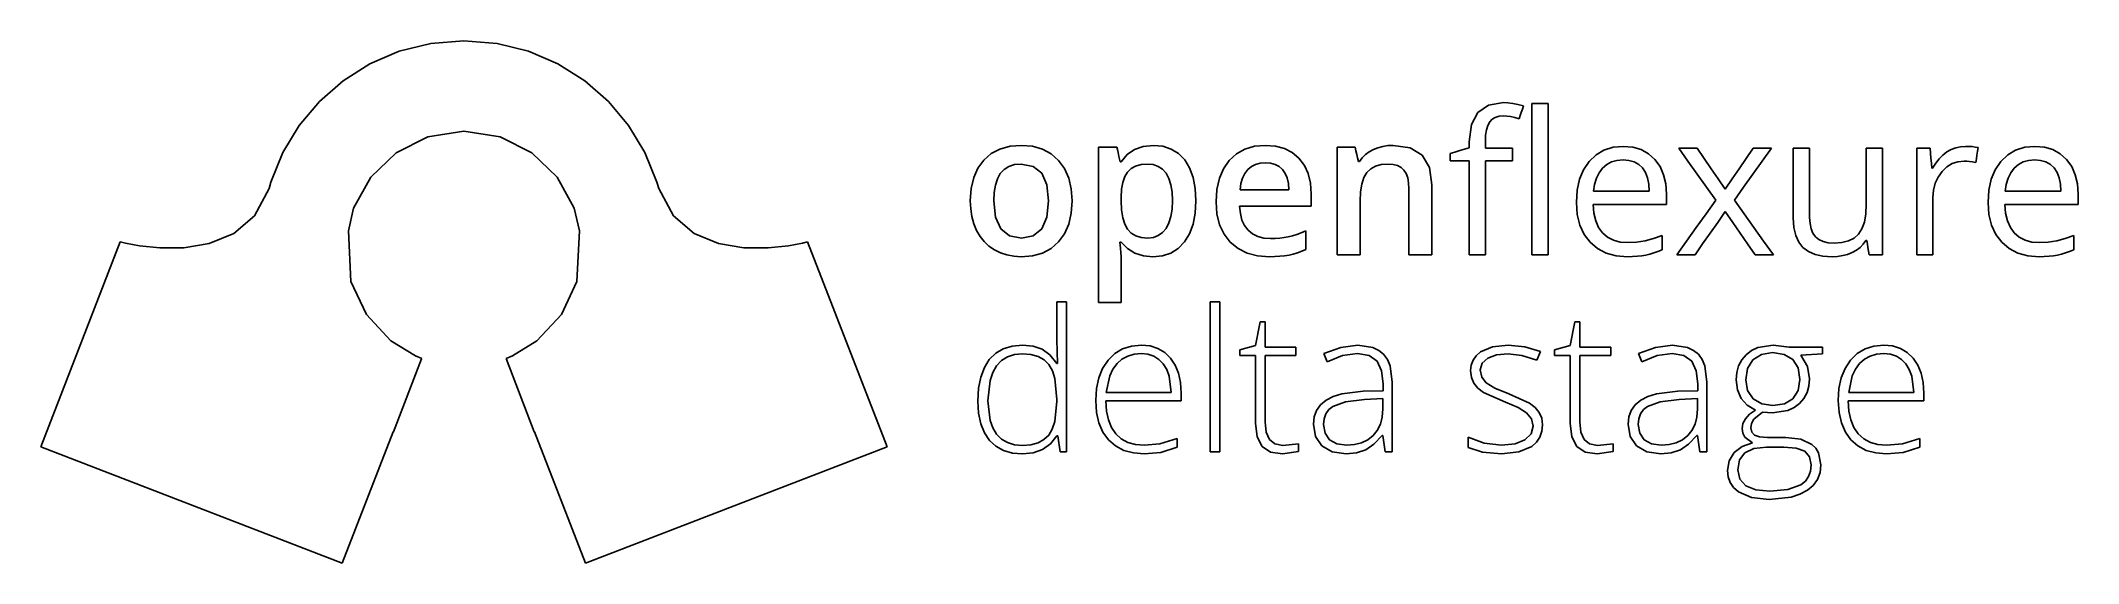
# Model space of a CAD drawing. Extents: x 0 to 103, y -12 to 15.
import ezdxf

# ---------------------------------------------------------------- set-up
doc = ezdxf.new("R2010")
doc.units = 0
doc.layers.get('0').update_dxf_attribs({"linetype": 'CONTINUOUS'})

msp = doc.modelspace()

# ---------------------------------------------------------------- linework, layer by layer
at = {"color": 7}
for p, q in [((18.086936, 14.246001), (19.676944, 14.643719)), ((19.676944, 14.643719), (21.354369, 14.78118)), ((21.354369, 14.78118), (23.031794, 14.643719)), ((23.031794, 14.643719), (24.621803, 14.246001)), ((15.257176, 12.757788), (16.606345, 13.610025)), ((16.606345, 13.610025), (18.086936, 14.246001)), ((24.621803, 14.246001), (26.102396, 13.610025)), ((26.102396, 13.610025), (27.45157, 12.757788)), ((14.061427, 11.711289), (15.257176, 12.757788)), ((27.45157, 12.757788), (28.647326, 11.711289)), ((13.041102, 10.492527), (14.061427, 11.711289)), ((28.647326, 11.711289), (29.667663, 10.492527)), ((72.52071, 11.159533), (73.062079, 11.531295)), ((73.062079, 11.531295), (73.820011, 11.655214)), ((73.820011, 11.655214), (74.042734, 11.644472)), ((74.042734, 11.644472), (74.283833, 11.612254)), ((74.283833, 11.612254), (74.543336, 11.558569)), ((74.543336, 11.558569), (74.82127, 11.483425)), ((74.768498, 11.320244), (74.715726, 11.157064)), ((74.82127, 11.483425), (74.768498, 11.320244)), ((75.253174, 9.692066), (75.253174, 11.601226)), ((75.253174, 11.601226), (75.456846, 11.601226)), ((75.456846, 11.601226), (75.660518, 11.601226)), ((75.660518, 11.601226), (75.864188, 11.601226)), ((75.864188, 11.601226), (76.067859, 11.601226)), ((76.067859, 11.601226), (76.067859, 9.692066)), ((12.218202, 9.123498), (13.041102, 10.492527)), ((29.667663, 10.492527), (30.490577, 9.123498)), ((72.087626, 9.672441), (72.195895, 10.539918)), ((72.195895, 10.539918), (72.52071, 11.159533)), ((73.026491, 10.499614), (72.95749, 10.276767)), ((73.123126, 10.676133), (73.026491, 10.499614)), ((73.248597, 10.810318), (73.123126, 10.676133)), ((73.404107, 10.906166), (73.248597, 10.810318)), ((73.589676, 10.963674), (73.404107, 10.906166)), ((73.805321, 10.982843), (73.589676, 10.963674)), ((73.980765, 10.973339), (73.805321, 10.982843)), ((74.173389, 10.944821), (73.980765, 10.973339)), ((74.383195, 10.897278), (74.173389, 10.944821)), ((74.610182, 10.830704), (74.383195, 10.897278)), ((74.662954, 10.993884), (74.610182, 10.830704)), ((74.715726, 11.157064), (74.662954, 10.993884)), ((19.531663, 9.923732), (17.93351, 9.117334)), ((21.354363, 10.213248), (19.531663, 9.923732)), ((23.177065, 9.923732), (21.354363, 10.213248)), ((24.775224, 9.117334), (23.177065, 9.923732)), ((47.960962, 9.074001), (48.40359, 9.305577)), ((48.40359, 9.305577), (48.915528, 9.444516)), ((48.915528, 9.444516), (49.496776, 9.490827)), ((49.496776, 9.490827), (50.055063, 9.44344)), ((50.055063, 9.44344), (50.551976, 9.301273)), ((50.551976, 9.301273), (50.98753, 9.064317)), ((53.373998, 7.432009), (53.373998, 9.392676)), ((53.373998, 9.392676), (53.60712, 9.392676)), ((53.60712, 9.392676), (53.840241, 9.392676)), ((53.840241, 9.392676), (54.073363, 9.392676)), ((54.073363, 9.392676), (54.306484, 9.392676)), ((54.306484, 9.392676), (54.331326, 9.290262)), ((54.331326, 9.290262), (54.366601, 9.135065)), ((54.830961, 9.027054), (55.202129, 9.284711)), ((55.202129, 9.284711), (55.640783, 9.4393)), ((55.640783, 9.4393), (56.14692, 9.490827)), ((56.14692, 9.490827), (56.626793, 9.444824)), ((56.626793, 9.444824), (57.050552, 9.306805)), ((57.050552, 9.306805), (57.41819, 9.076751)), ((60.337304, 9.062962), (60.761523, 9.300677)), ((60.761523, 9.300677), (61.2477, 9.443292)), ((61.2477, 9.443292), (61.795844, 9.490827)), ((61.795844, 9.490827), (62.305028, 9.450041)), ((62.305028, 9.450041), (62.75778, 9.327671)), ((62.75778, 9.327671), (63.154101, 9.123699)), ((65.427636, 8.035654), (65.427636, 9.392676)), ((65.427636, 9.392676), (65.653389, 9.392676)), ((65.653389, 9.392676), (65.879142, 9.392676)), ((65.879142, 9.392676), (66.104895, 9.392676)), ((66.104895, 9.392676), (66.330648, 9.392676)), ((66.330648, 9.392676), (66.371139, 9.214782)), ((67.035592, 9.163289), (67.248444, 9.279836)), ((67.248444, 9.279836), (67.480318, 9.372144)), ((67.480318, 9.372144), (67.724475, 9.438079)), ((67.724475, 9.438079), (67.980908, 9.47764)), ((67.980908, 9.47764), (68.249606, 9.490826)), ((68.249606, 9.490826), (69.104203, 9.366599)), ((69.104203, 9.366599), (69.714641, 8.993917)), ((71.606644, 9.225799), (71.847136, 9.299412)), ((71.847136, 9.299412), (72.087626, 9.373026)), ((72.087626, 9.597587), (72.087626, 9.672441)), ((72.087626, 9.522733), (72.087626, 9.597587)), ((72.087626, 9.44788), (72.087626, 9.522733)), ((72.087626, 9.373026), (72.087626, 9.44788)), ((72.916103, 10.007592), (72.902312, 9.69209)), ((72.902312, 9.69209), (72.902312, 9.60498)), ((72.902312, 9.60498), (72.902312, 9.51787)), ((72.902312, 9.51787), (72.902312, 9.430759)), ((72.902312, 9.430759), (72.902312, 9.343649)), ((72.902312, 9.343649), (73.244625, 9.343649)), ((72.95749, 10.276767), (72.916103, 10.007592)), ((73.244625, 9.343649), (73.586938, 9.343649)), ((73.586938, 9.343649), (73.929253, 9.343649)), ((73.929253, 9.343649), (74.271566, 9.343649)), ((74.271566, 9.343649), (74.271566, 9.185356)), ((75.253174, 7.782907), (75.253174, 9.692066)), ((76.067859, 9.692066), (76.067859, 7.782907)), ((78.886792, 9.250373), (79.344283, 9.393942)), ((79.344283, 9.393942), (79.856655, 9.4418)), ((79.856655, 9.4418), (80.335798, 9.400233)), ((80.335798, 9.400233), (80.762184, 9.275531)), ((80.762184, 9.275531), (81.135804, 9.067695)), ((83.126533, 8.687231), (82.659075, 9.343649)), ((82.659075, 9.343649), (82.890956, 9.343649)), ((82.890956, 9.343649), (83.122838, 9.343649)), ((83.122838, 9.343649), (83.354718, 9.343649)), ((83.354718, 9.343649), (83.586599, 9.343649)), ((83.586599, 9.343649), (83.941194, 8.82833)), ((86.065114, 8.82833), (86.418492, 9.343649)), ((86.418492, 9.343649), (86.647917, 9.343649)), ((86.647917, 9.343649), (86.877342, 9.343649)), ((87.336193, 9.343649), (86.868733, 8.687231)), ((86.877342, 9.343649), (87.106768, 9.343649)), ((87.106768, 9.343649), (87.336193, 9.343649)), ((88.440465, 8.46391), (88.440465, 9.343648)), ((88.440465, 9.343648), (88.646593, 9.343648)), ((88.646593, 9.343648), (88.852719, 9.343648)), ((88.852719, 9.343648), (89.058848, 9.343648)), ((89.058848, 9.343648), (89.264977, 9.343649)), ((89.264977, 9.343649), (89.264977, 8.471279)), ((92.126248, 8.636915), (92.126248, 9.343649)), ((92.126248, 9.343649), (92.329945, 9.343649)), ((92.329945, 9.343649), (92.53364, 9.343649)), ((92.53364, 9.343649), (92.737336, 9.343649)), ((92.737336, 9.343649), (92.941032, 9.343649)), ((92.941032, 9.343649), (92.941032, 7.998883)), ((94.668552, 7.998883), (94.668552, 9.343649)), ((94.668552, 9.343649), (94.836645, 9.343649)), ((94.836645, 9.343649), (95.004737, 9.343649)), ((95.004737, 9.343649), (95.17283, 9.343649)), ((95.17283, 9.343649), (95.340922, 9.343649)), ((95.340922, 9.343649), (95.364244, 9.094574)), ((96.194905, 9.157171), (96.411128, 9.281669)), ((96.411128, 9.281669), (96.637802, 9.370618)), ((96.637802, 9.370618), (96.874908, 9.424001)), ((96.874908, 9.424001), (97.122431, 9.4418)), ((97.122431, 9.4418), (97.297, 9.438115)), ((97.297, 9.438115), (97.46235, 9.427061)), ((97.46235, 9.427061), (97.618488, 9.40864)), ((97.618488, 9.40864), (97.765425, 9.38285)), ((97.765425, 9.38285), (97.737191, 9.193916)), ((99.661646, 9.250373), (100.119145, 9.393942)), ((100.119145, 9.393942), (100.63156, 9.4418)), ((100.63156, 9.4418), (101.110689, 9.400233)), ((101.110689, 9.400233), (101.537051, 9.275531)), ((101.537051, 9.275531), (101.910667, 9.067695)), ((11.614729, 7.626202), (12.218202, 9.123498)), ((17.93351, 9.117334), (16.653134, 7.887282)), ((26.055618, 7.887282), (24.775224, 9.117334)), ((30.490577, 9.123498), (31.09407, 7.626202)), ((47.079691, 7.863925), (47.291323, 8.343044)), ((47.291323, 8.343044), (47.587641, 8.74978)), ((47.587641, 8.74978), (47.960962, 9.074001)), ((48.612602, 8.277992), (48.424408, 8.067584)), ((48.850779, 8.428283), (48.612602, 8.277992)), ((49.138952, 8.518458), (48.850779, 8.428283)), ((49.477126, 8.548516), (49.138952, 8.518458)), ((50.082672, 8.432275), (49.477126, 8.548516)), ((50.515181, 8.083538), (50.082672, 8.432275)), ((50.98753, 9.064317), (51.361747, 8.732562)), ((51.361747, 8.732562), (51.662364, 8.320486)), ((51.662364, 8.320486), (51.877102, 7.842439)), ((54.366601, 9.135065), (54.412309, 8.927083)), ((54.412309, 8.927083), (54.468449, 8.666317)), ((54.468449, 8.666317), (54.483157, 8.666317)), ((54.483157, 8.666317), (54.497864, 8.666317)), ((54.497864, 8.666317), (54.512571, 8.666317)), ((54.512571, 8.666317), (54.527279, 8.666317)), ((54.527279, 8.666317), (54.830961, 9.027054)), ((55.025337, 8.322149), (54.84393, 8.146086)), ((55.253072, 8.447909), (55.025337, 8.322149)), ((55.527136, 8.523364), (55.253072, 8.447909)), ((55.847526, 8.548516), (55.527136, 8.523364)), ((56.14032, 8.519224), (55.847526, 8.548516)), ((56.39537, 8.431347), (56.14032, 8.519224)), ((56.612683, 8.284886), (56.39537, 8.431347)), ((56.792267, 8.079841), (56.612683, 8.284886)), ((57.41819, 9.076751), (57.729696, 8.754643)), ((57.729696, 8.754643), (57.977696, 8.349459)), ((57.977696, 8.349459), (58.154828, 7.870042)), ((59.478115, 7.827094), (59.685158, 8.314206)), ((59.685158, 8.314206), (59.975035, 8.73013)), ((59.975035, 8.73013), (60.337304, 9.062962)), ((60.914914, 8.268848), (60.765969, 8.074676)), ((61.094187, 8.421291), (60.914914, 8.268848)), ((61.300772, 8.53018), (61.094187, 8.421291)), ((61.53466, 8.595512), (61.300772, 8.53018)), ((61.795844, 8.61729), (61.53466, 8.595512)), ((62.055953, 8.59566), (61.795844, 8.61729)), ((62.286624, 8.530775), (62.055953, 8.59566)), ((62.487858, 8.422646), (62.286624, 8.530775)), ((62.659654, 8.27128), (62.487858, 8.422646)), ((62.797652, 8.077891), (62.659654, 8.27128)), ((63.154101, 9.123699), (63.493988, 8.838106)), ((63.493988, 8.838106), (63.766644, 8.481076)), ((63.766644, 8.481076), (63.96141, 8.062672)), ((66.371139, 9.214782), (66.41163, 9.036889)), ((66.41163, 9.036889), (66.45212, 8.858996)), ((66.45212, 8.858996), (66.492612, 8.681103)), ((66.492612, 8.681103), (66.507349, 8.681103)), ((66.507349, 8.681103), (66.522086, 8.681103)), ((66.522086, 8.681103), (66.536822, 8.681103)), ((66.536822, 8.681103), (66.551559, 8.681103)), ((66.551559, 8.681103), (66.68715, 8.863913)), ((66.68715, 8.863913), (66.848494, 9.024645)), ((66.848494, 9.024645), (67.035592, 9.163289)), ((67.113518, 8.305611), (66.919652, 8.116709)), ((67.356445, 8.440552), (67.113518, 8.305611)), ((67.648438, 8.521524), (67.356445, 8.440552)), ((67.989493, 8.548516), (67.648438, 8.521524)), ((68.245812, 8.529199), (67.989493, 8.548516)), ((68.464977, 8.471242), (68.245812, 8.529199)), ((68.647008, 8.374637), (68.464977, 8.471242)), ((68.791921, 8.239373), (68.647008, 8.374637)), ((68.902543, 8.064841), (68.791921, 8.239373)), ((69.714641, 8.993917), (70.08091, 8.372781)), ((70.08091, 8.372781), (70.203001, 7.50319)), ((71.125664, 9.078572), (71.366154, 9.152185)), ((71.125664, 8.986549), (71.125664, 9.078572)), ((71.125664, 8.894526), (71.125664, 8.986549)), ((71.125664, 8.802503), (71.125664, 8.894526)), ((71.125664, 8.71048), (71.125664, 8.802503)), ((71.366154, 8.71048), (71.125664, 8.71048)), ((71.366154, 9.152185), (71.606644, 9.225799)), ((71.606644, 8.71048), (71.366154, 8.71048)), ((71.847136, 8.71048), (71.606644, 8.71048)), ((72.087626, 8.71048), (71.847136, 8.71048)), ((72.087626, 7.524007), (72.087626, 8.71048)), ((73.244623, 8.71048), (72.90231, 8.71048)), ((72.90231, 8.71048), (72.90231, 7.524007)), ((73.586938, 8.71048), (73.244623, 8.71048)), ((73.929251, 8.71048), (73.586938, 8.71048)), ((74.271564, 8.71048), (73.929251, 8.71048)), ((74.271566, 8.868772), (74.271564, 8.71048)), ((74.271566, 9.185356), (74.271566, 9.027064)), ((74.271566, 9.027064), (74.271566, 8.868772)), ((77.656154, 7.776803), (77.856296, 8.259905)), ((77.856296, 8.259905), (78.136527, 8.676142)), ((78.136527, 8.676142), (78.4842, 9.011103)), ((78.4842, 9.011103), (78.886792, 9.250373)), ((78.813761, 8.337525), (78.640928, 8.10623)), ((79.022797, 8.522198), (78.813761, 8.337525)), ((79.264672, 8.654097), (79.022797, 8.522198)), ((79.539358, 8.733229), (79.264672, 8.654097)), ((79.84683, 8.759604), (79.539358, 8.733229)), ((80.147467, 8.733995), (79.84683, 8.759604)), ((80.411286, 8.657161), (80.147467, 8.733995)), ((80.63828, 8.529093), (80.411286, 8.657161)), ((80.828441, 8.349782), (80.63828, 8.529093)), ((80.978728, 8.122358), (80.828441, 8.349782)), ((81.135804, 9.067695), (81.456649, 8.776725)), ((81.456649, 8.776725), (81.714295, 8.417723)), ((81.714295, 8.417723), (81.89833, 8.005644)), ((83.593993, 8.030814), (83.126533, 8.687231)), ((83.941194, 8.82833), (84.295789, 8.313011)), ((84.295789, 8.313011), (84.650384, 7.797693)), ((85.358357, 7.797693), (85.711735, 8.313011)), ((85.711735, 8.313011), (86.065114, 8.82833)), ((86.868733, 8.687231), (86.401275, 8.030814)), ((88.440465, 7.584172), (88.440465, 8.46391)), ((89.264977, 8.471279), (89.264977, 7.598909)), ((92.126248, 7.930182), (92.126248, 8.636915)), ((95.364244, 9.094574), (95.387567, 8.845499)), ((95.387567, 8.845499), (95.410889, 8.596424)), ((95.410889, 8.596424), (95.434211, 8.34735)), ((95.434211, 8.34735), (95.444011, 8.34735)), ((95.444011, 8.34735), (95.45381, 8.34735)), ((95.45381, 8.34735), (95.46361, 8.34735)), ((95.46361, 8.34735), (95.47341, 8.34735)), ((95.47341, 8.34735), (95.63078, 8.594892)), ((95.63078, 8.594892), (95.803479, 8.812377)), ((95.803479, 8.812377), (95.991518, 8.999803)), ((96.190724, 8.402554), (95.947048, 8.170697)), ((95.991518, 8.999803), (96.194905, 9.157171)), ((96.458039, 8.568166), (96.190724, 8.402554)), ((96.74899, 8.667533), (96.458039, 8.568166)), ((97.06358, 8.700656), (96.74899, 8.667533)), ((97.196087, 8.696059), (97.06358, 8.700656)), ((97.338408, 8.682269), (97.196087, 8.696059)), ((97.490542, 8.659288), (97.338408, 8.682269)), ((97.652488, 8.627114), (97.490542, 8.659288)), ((97.680723, 8.816048), (97.652488, 8.627114)), ((97.708956, 9.004982), (97.680723, 8.816048)), ((97.737191, 9.193916), (97.708956, 9.004982)), ((98.430998, 7.776803), (98.631144, 8.259905)), ((98.631144, 8.259905), (98.911334, 8.676142)), ((98.911334, 8.676142), (99.259049, 9.011103)), ((99.259049, 9.011103), (99.661646, 9.250373)), ((99.588666, 8.337525), (99.415832, 8.10623)), ((99.797686, 8.522198), (99.588666, 8.337525)), ((100.039539, 8.654097), (99.797686, 8.522198)), ((100.314221, 8.733229), (100.039539, 8.654097)), ((100.621735, 8.759604), (100.314221, 8.733229)), ((100.922356, 8.733995), (100.621735, 8.759604)), ((101.186153, 8.657161), (100.922356, 8.733995)), ((101.413144, 8.529093), (101.186153, 8.657161)), ((101.603345, 8.349782), (101.413144, 8.529093)), ((101.753618, 8.122358), (101.603345, 8.349782)), ((101.910667, 9.067695), (102.231552, 8.776725)), ((102.231552, 8.776725), (102.4892, 8.417723)), ((102.4892, 8.417723), (102.673233, 8.005644)), ((10.781647, 5.929963), (11.520084, 7.305376)), ((11.520084, 7.305376), (11.614668, 7.625958)), ((11.614668, 7.625958), (11.614729, 7.626202)), ((16.653134, 7.887282), (15.78376, 6.326801)), ((26.925029, 6.326801), (26.055618, 7.887282)), ((31.09407, 7.626202), (31.09407, 7.626202)), ((31.09407, 7.626202), (31.094132, 7.625951)), ((31.094132, 7.625951), (31.188655, 7.305369)), ((31.188655, 7.305369), (31.927092, 5.929957)), ((46.910406, 6.688505), (46.952725, 7.312416)), ((46.952725, 7.312416), (47.079691, 7.863925)), ((48.179661, 7.482337), (48.118454, 7.111489)), ((48.281653, 7.801038), (48.179661, 7.482337)), ((48.424408, 8.067584), (48.281653, 7.801038)), ((50.774672, 7.502287), (50.515181, 8.083538)), ((50.861166, 6.688505), (50.774672, 7.502287)), ((51.877102, 7.842439), (52.005953, 7.29844)), ((52.005953, 7.29844), (52.048904, 6.688505)), ((53.373998, 5.471342), (53.373998, 7.432009)), ((54.547087, 7.271917), (54.527298, 6.860294)), ((54.606455, 7.623423), (54.547087, 7.271917)), ((54.705404, 7.914813), (54.606455, 7.623423)), ((54.84393, 8.146086), (54.705404, 7.914813)), ((56.932909, 7.817744), (56.792267, 8.079841)), ((57.033378, 7.500126), (56.932909, 7.817744)), ((57.093666, 7.126988), (57.033378, 7.500126)), ((58.154828, 7.870042), (58.261101, 7.31639)), ((58.261101, 7.31639), (58.296522, 6.688505)), ((59.31249, 6.639381), (59.353895, 7.268813)), ((59.353895, 7.268813), (59.478115, 7.827094)), ((60.568428, 7.566684), (60.519779, 7.252899)), ((60.519779, 7.252899), (61.135731, 7.252899)), ((60.650482, 7.840615), (60.568428, 7.566684)), ((60.765969, 8.074676), (60.650482, 7.840615)), ((61.135731, 7.252899), (61.751681, 7.252899)), ((61.751681, 7.252899), (62.367632, 7.252899)), ((62.367632, 7.252899), (62.983582, 7.252899)), ((62.897641, 7.843692), (62.797652, 8.077891)), ((62.959619, 7.568692), (62.897641, 7.843692)), ((62.983582, 7.252899), (62.959619, 7.568692)), ((63.96141, 8.062672), (64.078277, 7.582911)), ((64.078277, 7.582911), (64.117234, 7.041811)), ((65.427636, 6.678632), (65.427636, 8.035654)), ((66.665629, 7.538769), (66.602112, 7.1403)), ((66.771478, 7.864244), (66.665629, 7.538769)), ((66.919652, 8.116709), (66.771478, 7.864244)), ((68.981547, 7.850428), (68.902543, 8.064841)), ((69.028943, 7.596126), (68.981547, 7.850428)), ((69.04474, 7.301926), (69.028943, 7.596126)), ((69.04474, 6.467592), (69.04474, 7.301926)), ((70.203001, 7.50319), (70.203001, 6.618539)), ((72.087626, 6.337534), (72.087626, 7.524007)), ((72.90231, 7.524007), (72.90231, 6.337534)), ((75.253174, 5.873747), (75.253174, 7.782907)), ((76.067859, 7.782907), (76.067859, 5.873747)), ((77.496064, 6.610004), (77.536084, 7.226836)), ((77.536084, 7.226836), (77.656154, 7.776803)), ((78.413925, 7.522205), (78.359775, 7.169437)), ((78.507646, 7.834463), (78.413925, 7.522205)), ((78.640928, 8.10623), (78.507646, 7.834463)), ((81.0861, 7.84982), (80.978728, 8.122358)), ((81.150536, 7.532177), (81.0861, 7.84982)), ((81.172019, 7.169437), (81.150536, 7.532177)), ((81.89833, 8.005644), (82.00875, 7.540489)), ((82.00875, 7.540489), (82.045556, 7.022259)), ((84.061451, 7.374397), (83.593993, 8.030814)), ((84.52891, 6.71798), (84.061451, 7.374397)), ((84.650384, 7.797693), (85.004979, 7.282374)), ((85.004979, 7.282374), (85.358357, 7.797693)), ((85.933815, 7.374397), (85.466357, 6.71798)), ((86.401275, 8.030814), (85.933815, 7.374397)), ((88.440465, 6.704434), (88.440465, 7.584172)), ((89.264977, 7.598909), (89.264977, 6.72654)), ((92.126248, 7.223449), (92.126248, 7.930182)), ((92.126248, 6.516716), (92.126248, 7.223449)), ((92.941032, 7.998883), (92.941032, 6.654118)), ((94.668552, 6.654118), (94.668552, 7.998883)), ((95.51222, 7.22928), (95.483237, 6.85047)), ((95.599178, 7.575588), (95.51222, 7.22928)), ((95.744118, 7.889394), (95.599178, 7.575588)), ((95.947048, 8.170697), (95.744118, 7.889394)), ((98.270871, 6.610004), (98.310904, 7.226836)), ((98.310904, 7.226836), (98.430998, 7.776803)), ((99.18883, 7.522205), (99.134679, 7.169437)), ((99.28255, 7.834463), (99.18883, 7.522205)), ((99.415832, 8.10623), (99.28255, 7.834463)), ((101.860956, 7.84982), (101.753618, 8.122358)), ((101.925358, 7.532177), (101.860956, 7.84982)), ((101.946826, 7.169437), (101.925358, 7.532177)), ((102.673233, 8.005644), (102.783653, 7.540489)), ((102.783653, 7.540489), (102.820459, 7.022259)), ((15.78376, 6.326801), (15.524931, 5.168385)), ((27.183834, 5.168316), (26.925029, 6.326801)), ((46.930033, 6.276848), (46.910406, 6.688505)), ((46.988919, 5.890953), (46.930033, 6.276848)), ((48.118454, 7.111489), (48.098047, 6.688505)), ((48.098047, 6.688505), (48.184863, 5.866138)), ((50.775278, 5.866138), (50.861166, 6.688505)), ((52.048904, 6.688505), (52.006262, 6.06)), ((54.527298, 6.860294), (54.527298, 6.817347)), ((54.527298, 6.817347), (54.527298, 6.7744)), ((54.527298, 6.7744), (54.527298, 6.731452)), ((54.527298, 6.731452), (54.527298, 6.688505)), ((54.527298, 6.688505), (54.546939, 6.226979)), ((54.546939, 6.226979), (54.605848, 5.833876)), ((57.032782, 5.894637), (57.093518, 6.270402)), ((57.093518, 6.270402), (57.113764, 6.69833)), ((57.113764, 6.69833), (57.093666, 7.126988)), ((58.296522, 6.688505), (58.260481, 6.06)), ((59.357122, 6.026399), (59.31249, 6.639381)), ((61.404407, 6.418565), (60.500131, 6.418565)), ((60.500131, 6.418565), (60.536064, 6.046342)), ((62.308682, 6.418565), (61.404407, 6.418565)), ((63.212958, 6.418565), (62.308682, 6.418565)), ((64.117234, 6.418565), (63.212958, 6.418565)), ((64.117234, 7.041811), (64.117234, 6.885999)), ((64.117234, 6.885999), (64.117234, 6.730188)), ((64.117234, 6.730188), (64.117234, 6.574376)), ((64.117234, 6.574376), (64.117234, 6.418565)), ((65.427636, 5.32161), (65.427636, 6.678632)), ((66.602112, 7.1403), (66.580938, 6.668855)), ((66.580938, 6.668855), (66.580938, 5.992789)), ((69.04474, 5.633257), (69.04474, 6.467592)), ((70.203001, 6.618539), (70.203001, 5.733888)), ((72.087626, 5.151061), (72.087626, 6.337534)), ((72.90231, 6.337534), (72.90231, 5.151061)), ((77.539148, 5.999846), (77.496064, 6.610004)), ((79.266484, 6.506891), (78.340126, 6.506891)), ((78.340126, 6.506891), (78.379272, 6.061797)), ((78.359775, 7.169437), (79.062836, 7.169437)), ((79.062836, 7.169437), (79.765897, 7.169437)), ((80.19284, 6.506891), (79.266484, 6.506891)), ((79.765897, 7.169437), (80.468957, 7.169437)), ((81.119198, 6.506891), (80.19284, 6.506891)), ((80.468957, 7.169437), (81.172019, 7.169437)), ((82.045556, 6.506891), (81.119198, 6.506891)), ((82.045556, 7.022259), (82.045556, 6.893417)), ((82.045556, 6.893417), (82.045556, 6.764575)), ((82.045556, 6.764575), (82.045556, 6.635733)), ((82.045556, 6.635733), (82.045556, 6.506891)), ((84.036914, 6.029632), (84.52891, 6.71798)), ((85.466357, 6.71798), (85.958354, 6.029632)), ((88.440465, 5.824696), (88.440465, 6.704434)), ((89.264977, 6.72654), (89.264977, 5.854171)), ((92.101862, 6.03055), (92.126248, 6.516716)), ((92.941032, 6.654118), (92.941032, 5.309353)), ((94.668552, 5.309353), (94.668552, 6.654118)), ((95.483237, 6.85047), (95.483237, 6.128999)), ((98.31397, 5.999846), (98.270871, 6.610004)), ((100.041387, 6.506891), (99.115029, 6.506891)), ((99.115029, 6.506891), (99.154133, 6.061797)), ((99.134679, 7.169437), (99.837715, 7.169437)), ((99.837715, 7.169437), (100.540753, 7.169437)), ((100.967743, 6.506891), (100.041387, 6.506891)), ((100.540753, 7.169437), (101.24379, 7.169437)), ((101.894101, 6.506891), (100.967743, 6.506891)), ((101.24379, 7.169437), (101.946826, 7.169437)), ((102.820459, 6.506891), (101.894101, 6.506891)), ((102.820459, 7.022259), (102.820459, 6.893417)), ((102.820459, 6.893417), (102.820459, 6.764575)), ((102.820459, 6.764575), (102.820459, 6.635733)), ((102.820459, 6.635733), (102.820459, 6.506891)), ((9.735482, 5.033871), (10.781647, 5.929963)), ((15.524931, 5.168385), (15.651856, 2.607131)), ((27.056932, 2.607131), (27.183834, 5.168316)), ((31.927092, 5.929957), (32.973257, 5.033865)), ((47.087077, 5.53083), (46.988919, 5.890953)), ((47.224511, 5.196489), (47.087077, 5.53083)), ((47.3984, 4.893753), (47.224511, 5.196489)), ((48.184863, 5.866138), (48.445297, 5.278711)), ((48.445297, 5.278711), (48.879333, 4.926241)), ((50.08817, 4.926241), (50.517613, 5.278711)), ((50.517613, 5.278711), (50.775278, 5.866138)), ((51.878343, 5.504488), (51.665156, 5.02197)), ((52.006262, 6.06), (51.878343, 5.504488)), ((53.373998, 3.510675), (53.373998, 5.471342)), ((54.605848, 5.833876), (54.704008, 5.509189)), ((54.704008, 5.509189), (54.841401, 5.252909)), ((54.841401, 5.252909), (55.023319, 5.058588)), ((56.610692, 5.084853), (56.789836, 5.299601)), ((56.789836, 5.299601), (56.931555, 5.571037)), ((56.931555, 5.571037), (57.032782, 5.894637)), ((58.15236, 5.504488), (57.972156, 5.02197)), ((58.260481, 6.06), (58.15236, 5.504488)), ((59.491016, 5.483027), (59.357122, 6.026399)), ((59.714172, 5.009274), (59.491016, 5.483027)), ((60.536064, 6.046342), (60.619208, 5.719808)), ((60.619208, 5.719808), (60.749573, 5.438982)), ((60.749573, 5.438982), (60.927171, 5.203882)), ((60.927171, 5.203882), (61.148939, 5.01813)), ((63.613123, 5.073979), (63.847293, 5.171976)), ((63.847293, 5.171976), (63.847293, 4.937614)), ((65.427636, 3.964588), (65.427636, 5.32161)), ((66.580938, 5.992789), (66.580938, 5.316722)), ((66.580938, 5.316722), (66.580938, 4.640655)), ((69.04474, 4.798922), (69.04474, 5.633257)), ((70.203001, 5.733888), (70.203001, 4.849238)), ((72.087626, 3.964588), (72.087626, 5.151061)), ((72.90231, 5.151061), (72.90231, 3.964588)), ((75.253174, 3.964588), (75.253174, 5.873747)), ((76.067859, 5.873747), (76.067859, 3.964588)), ((77.668412, 5.460264), (77.539148, 5.999846)), ((77.883875, 4.99125), (77.668412, 5.460264)), ((78.379272, 6.061797), (78.472069, 5.673772)), ((78.472069, 5.673772), (78.618543, 5.342801)), ((78.618543, 5.342801), (78.818723, 5.068863)), ((83.05292, 4.652936), (83.544916, 5.341284)), ((83.544916, 5.341284), (84.036914, 6.029632)), ((84.62463, 5.598967), (84.244281, 5.054174)), ((85.004979, 6.143761), (84.62463, 5.598967)), ((85.381655, 5.598967), (85.004979, 6.143761)), ((85.75833, 5.054174), (85.381655, 5.598967)), ((85.958354, 6.029632), (86.45035, 5.341284)), ((86.45035, 5.341284), (86.942348, 4.652936)), ((88.470994, 5.346789), (88.440465, 5.824696)), ((88.562571, 4.938829), (88.470994, 5.346789)), ((89.264977, 5.854171), (89.28369, 5.546203)), ((89.28369, 5.546203), (89.339831, 5.279939)), ((89.339831, 5.279939), (89.433399, 5.055389)), ((91.736075, 5.010011), (91.906775, 5.277197)), ((91.906775, 5.277197), (92.028705, 5.617377)), ((92.028705, 5.617377), (92.101862, 6.03055)), ((92.941032, 5.309353), (92.941032, 3.964588)), ((94.668552, 3.964588), (94.668552, 5.309353)), ((95.483237, 6.128999), (95.483237, 5.407529)), ((95.483237, 5.407529), (95.483237, 4.686058)), ((98.443268, 5.460264), (98.31397, 5.999846)), ((98.658765, 4.99125), (98.443268, 5.460264)), ((99.154133, 6.061797), (99.246923, 5.673772)), ((99.246923, 5.673772), (99.393391, 5.342801)), ((99.393391, 5.342801), (99.593529, 5.068863)), ((-0.00001, -5.73571), (4.007083, 4.615178)), ((4.007083, 4.615178), (4.270534, 4.550798)), ((4.270534, 4.550798), (4.977424, 4.418467)), ((4.977424, 4.418467), (6.002558, 4.309397)), ((6.002558, 4.309397), (7.220743, 4.3148)), ((7.220743, 4.3148), (8.506782, 4.525887)), ((8.506782, 4.525887), (9.735482, 5.033871)), ((32.973257, 5.033865), (34.201956, 4.525881)), ((34.201956, 4.525881), (35.487995, 4.314794)), ((35.487995, 4.314794), (36.706179, 4.309391)), ((36.706179, 4.309391), (37.731314, 4.418461)), ((37.731314, 4.418461), (38.438204, 4.550792)), ((38.438204, 4.550792), (38.701655, 4.615171)), ((38.701655, 4.615171), (42.708749, -5.735716)), ((47.606051, 4.628434), (47.3984, 4.893753)), ((47.847444, 4.400525), (47.606051, 4.628434)), ((48.12256, 4.210015), (47.847444, 4.400525)), ((48.425642, 4.059727), (48.12256, 4.210015)), ((48.879333, 4.926241), (49.486951, 4.808747)), ((49.486951, 4.808747), (50.08817, 4.926241)), ((50.992148, 4.286093), (50.550748, 4.052963)), ((51.366709, 4.612445), (50.992148, 4.286093)), ((51.665156, 5.02197), (51.366709, 4.612445)), ((54.47579, 4.607581), (54.458621, 4.607581)), ((54.458621, 4.607581), (54.48868, 4.29777)), ((54.49296, 4.607581), (54.47579, 4.607581)), ((54.48868, 4.29777), (54.51014, 4.055443)), ((54.510128, 4.607581), (54.49296, 4.607581)), ((54.527298, 4.607581), (54.510128, 4.607581)), ((54.84081, 4.283344), (54.527298, 4.607581)), ((55.211986, 4.051735), (54.84081, 4.283344)), ((55.023319, 5.058588), (55.25492, 4.919788)), ((55.25492, 4.919788), (55.536206, 4.836507)), ((55.536206, 4.836507), (55.867174, 4.808747)), ((55.867174, 4.808747), (56.149352, 4.839426)), ((56.149352, 4.839426), (56.397194, 4.931461)), ((56.397194, 4.931461), (56.610692, 5.084853)), ((57.40408, 4.286093), (57.03337, 4.052963)), ((57.719871, 4.612445), (57.40408, 4.286093)), ((57.972156, 5.02197), (57.719871, 4.612445)), ((60.026591, 4.605149), (59.714172, 5.009274)), ((60.41815, 4.281949), (60.026591, 4.605149)), ((60.878715, 4.051103), (60.41815, 4.281949)), ((61.148939, 5.01813), (61.411811, 4.885474)), ((61.411811, 4.885474), (61.715776, 4.805893)), ((61.715776, 4.805893), (62.060823, 4.77937)), ((62.060823, 4.77937), (62.297204, 4.785043)), ((62.297204, 4.785043), (62.525278, 4.80206)), ((62.525278, 4.80206), (62.745054, 4.830422)), ((62.745054, 4.830422), (62.956538, 4.870129)), ((62.956538, 4.870129), (63.167728, 4.923038)), ((63.167728, 4.923038), (63.386594, 4.990994)), ((63.386594, 4.990994), (63.613123, 5.073979)), ((63.635666, 4.141288), (63.422782, 4.062776)), ((63.847293, 4.234529), (63.635666, 4.141288)), ((63.847293, 4.937614), (63.847293, 4.703252)), ((63.847293, 4.703252), (63.847293, 4.468891)), ((63.847293, 4.468891), (63.847293, 4.234529)), ((66.580938, 4.640655), (66.580938, 3.964588)), ((69.04474, 3.964588), (69.04474, 4.798922)), ((70.203001, 4.849238), (70.203003, 3.964588)), ((78.185555, 4.592795), (77.883875, 4.99125)), ((78.561777, 4.275013), (78.185555, 4.592795)), ((79.000872, 4.048026), (78.561777, 4.275013)), ((78.818723, 5.068863), (79.068855, 4.854171)), ((79.068855, 4.854171), (79.365315, 4.700808)), ((79.365315, 4.700808), (79.708103, 4.608783)), ((79.708103, 4.608783), (80.097218, 4.578106)), ((80.097218, 4.578106), (80.530308, 4.600813)), ((80.530308, 4.600813), (80.960955, 4.668925)), ((80.960955, 4.668925), (81.389156, 4.782436)), ((81.389156, 4.782436), (81.814915, 4.941334)), ((81.601881, 4.128282), (81.394683, 4.054811)), ((81.814915, 4.214976), (81.601881, 4.128282)), ((81.814915, 4.941334), (81.814915, 4.759745)), ((81.814915, 4.759745), (81.814915, 4.578155)), ((81.814915, 4.578155), (81.814915, 4.396565)), ((81.814915, 4.396565), (81.814915, 4.214976)), ((82.560923, 3.964588), (83.05292, 4.652936)), ((83.863933, 4.509381), (83.483585, 3.964588)), ((84.244281, 5.054174), (83.863933, 4.509381)), ((86.135007, 4.509381), (85.75833, 5.054174)), ((86.511683, 3.964588), (86.135007, 4.509381)), ((86.942348, 4.652936), (87.434344, 3.964588)), ((88.715174, 4.600798), (88.562571, 4.938829)), ((88.928789, 4.332679), (88.715174, 4.600798)), ((89.203801, 4.128711), (88.928789, 4.332679)), ((89.54046, 3.983009), (89.203801, 4.128711)), ((89.433399, 5.055389), (89.564392, 4.87256)), ((89.564392, 4.87256), (89.735257, 4.730841)), ((89.735257, 4.730841), (89.948437, 4.629614)), ((89.948437, 4.629614), (90.203933, 4.568877)), ((90.203933, 4.568877), (90.501743, 4.548632)), ((90.501743, 4.548632), (90.895476, 4.577468)), ((90.895476, 4.577468), (91.232429, 4.663977)), ((91.232429, 4.663977), (91.512623, 4.808157)), ((91.622113, 4.194691), (91.412143, 4.077525)), ((91.512623, 4.808157), (91.736075, 5.010011)), ((91.807862, 4.335184), (91.622113, 4.194691)), ((91.969388, 4.498988), (91.807862, 4.335184)), ((92.106694, 4.686082), (91.969388, 4.498988)), ((92.117735, 4.686082), (92.106694, 4.686082)), ((92.128777, 4.686082), (92.117735, 4.686082)), ((92.139818, 4.686082), (92.128777, 4.686082)), ((92.15086, 4.686082), (92.139818, 4.686082)), ((92.180286, 4.505709), (92.15086, 4.686082)), ((92.209711, 4.325335), (92.180286, 4.505709)), ((92.239138, 4.144961), (92.209711, 4.325335)), ((92.268563, 3.964588), (92.239138, 4.144961)), ((95.483237, 4.686058), (95.483237, 3.964588)), ((98.960459, 4.592795), (98.658765, 4.99125)), ((99.336682, 4.275013), (98.960459, 4.592795)), ((99.775775, 4.048026), (99.336682, 4.275013)), ((99.593529, 5.068863), (99.843717, 4.854171)), ((99.843717, 4.854171), (100.140195, 4.700808)), ((100.140195, 4.700808), (100.482965, 4.608783)), ((100.482965, 4.608783), (100.872025, 4.578106)), ((100.872025, 4.578106), (101.305171, 4.600813)), ((101.305171, 4.600813), (101.735847, 4.668925)), ((101.735847, 4.668925), (102.164059, 4.782436)), ((102.164059, 4.782436), (102.58982, 4.941334)), ((102.376784, 4.128282), (102.169575, 4.054811)), ((102.58982, 4.214976), (102.376784, 4.128282)), ((102.58982, 4.941334), (102.58982, 4.759745)), ((102.58982, 4.759745), (102.58982, 4.578155)), ((102.58982, 4.578155), (102.58982, 4.396565)), ((102.58982, 4.396565), (102.58982, 4.214976)), ((48.750804, 3.952355), (48.425642, 4.059727)), ((49.098054, 3.887919), (48.750804, 3.952355)), ((49.467399, 3.866437), (49.098054, 3.887919)), ((50.042501, 3.913071), (49.467399, 3.866437)), ((50.550748, 4.052963), (50.042501, 3.913071)), ((53.373998, 1.550008), (53.373998, 3.510675)), ((54.51014, 4.055443), (54.523014, 3.880602)), ((54.523014, 3.880602), (54.527301, 3.773246)), ((54.527301, 3.773246), (54.527301, 3.217437)), ((54.527301, 3.217437), (54.527301, 2.661627)), ((55.640815, 3.912763), (55.211986, 4.051735)), ((56.127291, 3.866437), (55.640815, 3.912763)), ((56.607762, 3.913071), (56.127291, 3.866437)), ((57.03337, 4.052963), (56.607762, 3.913071)), ((61.408281, 3.912601), (60.878715, 4.051103)), ((62.006835, 3.866437), (61.408281, 3.912601)), ((62.276481, 3.871654), (62.006835, 3.866437)), ((62.530787, 3.887303), (62.276481, 3.871654)), ((62.769735, 3.913385), (62.530787, 3.887303)), ((62.99331, 3.9499), (62.769735, 3.913385)), ((63.208657, 3.998983), (62.99331, 3.9499)), ((63.422782, 4.062776), (63.208657, 3.998983)), ((65.715961, 3.964588), (65.427636, 3.964588)), ((66.004287, 3.964588), (65.715961, 3.964588)), ((66.292614, 3.964588), (66.004287, 3.964588)), ((66.580938, 3.964588), (66.292614, 3.964588)), ((69.334305, 3.964588), (69.04474, 3.964588)), ((69.623871, 3.964588), (69.334305, 3.964588)), ((69.913438, 3.964588), (69.623871, 3.964588)), ((70.203003, 3.964588), (69.913438, 3.964588)), ((72.291297, 3.964588), (72.087626, 3.964588)), ((72.494969, 3.964588), (72.291297, 3.964588)), ((72.698639, 3.964588), (72.494969, 3.964588)), ((72.90231, 3.964588), (72.698639, 3.964588)), ((75.456846, 3.964588), (75.253174, 3.964588)), ((75.660518, 3.964588), (75.456846, 3.964588)), ((75.864188, 3.964588), (75.660518, 3.964588)), ((76.067859, 3.964588), (75.864188, 3.964588)), ((79.502854, 3.911834), (79.000872, 4.048026)), ((80.067744, 3.866437), (79.502854, 3.911834)), ((80.330134, 3.871505), (80.067744, 3.866437)), ((80.572606, 3.886706), (80.330134, 3.871505)), ((80.795161, 3.91203), (80.572606, 3.886706)), ((80.997797, 3.947467), (80.795161, 3.91203)), ((81.193322, 3.994546), (80.997797, 3.947467)), ((81.394683, 4.054811), (81.193322, 3.994546)), ((82.791588, 3.964588), (82.560923, 3.964588)), ((83.022253, 3.964588), (82.791588, 3.964588)), ((83.25292, 3.964588), (83.022253, 3.964588)), ((83.483585, 3.964588), (83.25292, 3.964588)), ((86.742348, 3.964588), (86.511683, 3.964588)), ((86.973013, 3.964588), (86.742348, 3.964588)), ((87.203679, 3.964588), (86.973013, 3.964588)), ((87.434344, 3.964588), (87.203679, 3.964588)), ((89.938767, 3.895581), (89.54046, 3.983009)), ((90.398724, 3.866436), (89.938767, 3.895581)), ((90.675563, 3.879639), (90.398724, 3.866436)), ((90.936733, 3.919233), (90.675563, 3.879639)), ((91.182253, 3.985201), (90.936733, 3.919233)), ((91.412143, 4.077525), (91.182253, 3.985201)), ((92.43668, 3.964588), (92.268563, 3.964588)), ((92.604798, 3.964588), (92.43668, 3.964588)), ((92.772915, 3.964588), (92.604798, 3.964588)), ((92.941032, 3.964588), (92.772915, 3.964588)), ((94.872224, 3.964588), (94.668552, 3.964588)), ((95.075895, 3.964588), (94.872224, 3.964588)), ((95.279565, 3.964588), (95.075895, 3.964588)), ((95.483237, 3.964588), (95.279565, 3.964588)), ((100.277759, 3.911834), (99.775775, 4.048026)), ((100.842649, 3.866437), (100.277759, 3.911834)), ((101.105036, 3.871505), (100.842649, 3.866437)), ((101.347497, 3.886706), (101.105036, 3.871505)), ((101.570022, 3.91203), (101.347497, 3.886706)), ((101.772604, 3.947467), (101.570022, 3.91203)), ((101.968185, 3.994546), (101.772604, 3.947467)), ((102.169575, 4.054811), (101.968185, 3.994546)), ((15.651856, 2.607131), (16.430789, 0.950512)), ((26.277976, 0.950512), (27.056932, 2.607131)), ((54.527301, 2.661627), (54.527301, 2.105817)), ((54.527301, 2.105817), (54.527301, 1.550008)), ((51.283731, -0.324967), (51.283731, 1.579693)), ((51.283731, 1.579693), (51.761114, 1.579693)), ((51.761114, 1.579693), (51.761114, -5.999981)), ((53.662323, 1.550008), (53.373998, 1.550008)), ((53.950649, 1.550008), (53.662323, 1.550008)), ((54.238974, 1.550008), (53.950649, 1.550008)), ((54.527301, 1.550008), (54.238974, 1.550008)), ((59.019284, -5.999981), (59.019284, 1.579693)), ((59.019284, 1.579693), (59.501538, 1.579693)), ((59.501538, 1.579693), (59.501538, -5.999981)), ((16.430789, 0.950512), (17.674399, -0.391474)), ((25.034389, -0.391474), (26.277976, 0.950512)), ((61.299033, -0.622115), (61.542595, 0.576214)), ((61.542595, 0.576214), (61.79103, 0.576214)), ((61.79103, 0.576214), (61.79103, -0.704925)), ((77.179326, -0.622115), (77.422889, 0.576214)), ((77.422889, 0.576214), (77.671323, 0.576214)), ((77.671323, 0.576214), (77.671323, -0.704925)), ((17.674399, -0.391474), (18.905703, -1.141477)), ((23.803084, -1.141477), (25.034389, -0.391474)), ((47.868981, -1.328446), (48.188962, -1.010902)), ((48.188962, -1.010902), (48.574096, -0.784083)), ((48.574096, -0.784083), (49.024383, -0.647993)), ((49.024383, -0.647993), (49.539822, -0.602629)), ((49.539822, -0.602629), (50.07566, -0.654996)), ((49.539822, -0.602629), (49.539822, -0.602629)), ((50.07566, -0.654996), (50.533557, -0.812093)), ((50.533557, -0.812093), (50.930565, -1.095845)), ((51.312959, -1.528168), (51.283731, -0.324967)), ((54.199481, -1.032822), (54.592531, -0.793826)), ((54.592531, -0.793826), (55.039774, -0.650428)), ((55.039774, -0.650428), (55.541209, -0.602629)), ((55.541209, -0.602629), (55.984188, -0.643426)), ((55.984188, -0.643426), (56.377846, -0.765817)), ((56.377846, -0.765817), (56.722183, -0.969801)), ((56.722183, -0.969801), (57.017198, -1.255378)), ((60.514761, -0.841322), (61.299033, -0.622115)), ((60.514761, -1.123854), (60.514761, -0.841322)), ((61.79103, -0.704925), (63.34496, -0.704925)), ((63.34496, -0.704925), (63.34496, -1.123854)), ((64.74301, -1.021558), (65.610093, -0.714668)), ((64.923247, -1.440486), (64.74301, -1.021558)), ((65.610093, -0.714668), (66.467435, -0.612371)), ((66.467435, -0.612371), (67.228569, -0.725628)), ((67.228569, -0.725628), (67.52602, -0.867199)), ((67.52602, -0.867199), (67.76806, -1.065399)), ((72.436549, -1.136946), (72.653929, -0.948488)), ((72.653929, -0.948488), (73.254311, -0.689093)), ((73.254311, -0.689093), (74.051979, -0.602629)), ((74.051979, -0.602629), (74.887399, -0.683005)), ((74.887399, -0.683005), (75.678979, -0.924132)), ((75.678979, -0.924132), (75.498742, -1.362545)), ((76.395054, -0.841322), (77.179326, -0.622115)), ((76.395054, -1.123854), (76.395054, -0.841322)), ((77.671323, -0.704925), (79.225253, -0.704925)), ((79.225253, -0.704925), (79.225253, -1.123854)), ((80.623301, -1.021558), (81.490385, -0.714668)), ((80.803539, -1.440486), (80.623301, -1.021558)), ((81.490385, -0.714668), (82.347727, -0.612371)), ((82.347727, -0.612371), (83.108861, -0.725628)), ((83.108861, -0.725628), (83.406311, -0.867199)), ((83.406311, -0.867199), (83.648352, -1.065399)), ((86.054752, -1.084883), (86.329978, -0.873897)), ((86.329978, -0.873897), (86.649046, -0.723193)), ((86.649046, -0.723193), (87.418704, -0.602629)), ((87.399218, -0.982587), (86.832935, -1.073923)), ((87.978898, -1.067835), (87.399218, -0.982587)), ((87.418704, -0.602629), (88.227332, -0.704925)), ((88.227332, -0.704925), (89.922529, -0.704925)), ((89.922529, -0.704925), (89.922529, -1.041042)), ((91.669179, -1.032822), (92.062228, -0.793825)), ((92.062228, -0.793825), (92.509471, -0.650429)), ((92.509471, -0.650429), (93.010905, -0.602629)), ((93.010905, -0.602629), (93.453886, -0.643425)), ((93.453886, -0.643425), (93.847543, -0.765817)), ((93.847543, -0.765817), (94.191881, -0.9698)), ((94.191881, -0.9698), (94.486896, -1.255378)), ((19.220344, -1.286955), (17.800912, -4.985518)), ((18.905703, -1.141477), (19.225, -1.27485)), ((19.225, -1.27485), (19.220344, -1.286955)), ((23.483787, -1.27485), (23.803084, -1.141477)), ((24.907808, -4.985526), (23.483787, -1.27485)), ((47.437875, -2.216233), (47.617503, -1.731847)), ((47.617503, -1.731847), (47.868981, -1.328446)), ((48.044651, -1.988806), (47.909168, -2.396469)), ((48.234325, -1.649949), (48.044651, -1.988806)), ((48.480324, -1.383552), (48.234325, -1.649949)), ((48.779906, -1.193269), (48.480324, -1.383552)), ((49.133072, -1.079099), (48.779906, -1.193269)), ((49.539822, -1.041042), (49.133072, -1.079099)), ((49.968188, -1.074837), (49.539822, -1.041042)), ((49.539822, -1.041042), (49.539822, -1.041042)), ((50.332619, -1.176219), (49.968188, -1.074837)), ((50.633114, -1.345192), (50.332619, -1.176219)), ((50.869674, -1.581752), (50.633114, -1.345192)), ((51.050824, -1.892903), (50.869674, -1.581752)), ((50.930565, -1.095845), (51.283731, -1.528168)), ((51.180217, -2.29052), (51.050824, -1.892903)), ((51.283731, -1.528168), (51.312959, -1.528168)), ((53.392985, -2.253985), (53.587835, -1.779038)), ((53.587835, -1.779038), (53.860625, -1.367417)), ((53.860625, -1.367417), (54.199481, -1.032822)), ((54.106319, -1.81679), (53.94709, -2.151688)), ((54.313652, -1.537911), (54.106319, -1.81679)), ((54.563913, -1.316268), (54.313652, -1.537911)), ((54.851926, -1.157953), (54.563913, -1.316268)), ((55.177691, -1.062963), (54.851926, -1.157953)), ((55.541209, -1.0313), (55.177691, -1.062963)), ((55.875194, -1.063877), (55.541209, -1.0313)), ((55.541209, -1.0313), (55.541209, -1.0313)), ((56.170818, -1.161606), (55.875194, -1.063877)), ((56.428081, -1.324489), (56.170818, -1.161606)), ((56.646983, -1.552525), (56.428081, -1.324489)), ((56.821739, -1.835971), (56.646983, -1.552525)), ((56.946566, -2.169956), (56.821739, -1.835971)), ((57.017198, -1.255378), (57.253759, -1.61098)), ((57.253759, -1.61098), (57.42273, -2.025037)), ((57.42273, -2.025037), (57.524113, -2.497548)), ((61.299033, -1.123854), (60.514761, -1.123854)), ((61.299033, -4.543475), (61.299033, -1.123854)), ((63.34496, -1.123854), (61.79103, -1.123854)), ((61.79103, -1.123854), (61.79103, -4.475278)), ((65.698993, -1.133596), (64.923247, -1.440486)), ((66.447949, -1.0313), (65.698993, -1.133596)), ((67.036153, -1.127508), (66.447949, -1.0313)), ((67.436814, -1.41613), (67.036153, -1.127508)), ((67.666982, -1.893512), (67.436814, -1.41613)), ((67.743704, -2.556004), (67.666982, -1.893512)), ((67.76806, -1.065399), (67.957734, -1.323576)), ((67.957734, -1.323576), (68.093215, -1.645079)), ((68.093215, -1.645079), (68.201601, -2.478062)), ((72.15706, -1.888642), (72.188114, -1.607022)), ((72.197249, -2.235719), (72.15706, -1.888642)), ((72.188114, -1.607022), (72.281277, -1.356457)), ((72.281277, -1.356457), (72.436549, -1.136946)), ((72.739176, -1.511118), (72.644186, -1.849671)), ((72.644186, -1.849671), (72.717256, -2.222323)), ((73.024144, -1.255378), (72.739176, -1.511118)), ((73.471082, -1.094627), (73.024144, -1.255378)), ((74.051979, -1.041042), (73.471082, -1.094627)), ((74.74735, -1.121418), (74.051979, -1.041042)), ((75.498742, -1.362545), (74.74735, -1.121418)), ((77.179326, -1.123854), (76.395054, -1.123854)), ((77.179326, -4.543475), (77.179326, -1.123854)), ((79.225253, -1.123854), (77.671323, -1.123854)), ((77.671323, -1.123854), (77.671323, -4.475278)), ((81.579285, -1.133596), (80.803539, -1.440486)), ((82.328241, -1.0313), (81.579285, -1.133596)), ((82.916445, -1.127508), (82.328241, -1.0313)), ((83.317105, -1.41613), (82.916445, -1.127508)), ((83.547272, -1.893512), (83.317105, -1.41613)), ((83.623995, -2.556004), (83.547272, -1.893512)), ((83.648352, -1.065399), (83.838026, -1.323576)), ((83.838026, -1.323576), (83.973509, -1.645079)), ((83.973509, -1.645079), (84.081893, -2.478062)), ((85.553013, -2.356282), (85.584372, -1.979064)), ((85.584372, -1.979064), (85.678448, -1.641425)), ((85.678448, -1.641425), (85.835241, -1.343365)), ((85.835241, -1.343365), (86.054752, -1.084883)), ((86.130256, -1.780256), (86.040138, -2.356282)), ((86.400611, -1.347932), (86.130256, -1.780256)), ((86.832935, -1.073923), (86.400611, -1.347932)), ((88.412439, -1.323576), (87.978898, -1.067835)), ((88.686449, -1.744939), (88.412439, -1.323576)), ((88.777785, -2.336797), (88.686449, -1.744939)), ((89.922529, -1.041042), (88.826496, -1.10924)), ((88.826496, -1.10924), (89.155305, -1.681613)), ((89.155305, -1.681613), (89.264909, -2.307569)), ((90.862682, -2.253985), (91.057532, -1.779038)), ((91.057532, -1.779038), (91.330322, -1.367417)), ((91.330322, -1.367417), (91.669179, -1.032822)), ((91.576015, -1.81679), (91.416786, -2.151688)), ((91.783348, -1.537911), (91.576015, -1.81679)), ((92.033608, -1.316268), (91.783348, -1.537911)), ((92.321621, -1.157953), (92.033608, -1.316268)), ((92.647387, -1.062963), (92.321621, -1.157953)), ((93.010905, -1.0313), (92.647387, -1.062963)), ((93.344891, -1.063876), (93.010905, -1.0313)), ((93.010905, -1.0313), (93.010905, -1.0313)), ((93.640514, -1.161607), (93.344891, -1.063876)), ((93.897778, -1.324489), (93.640514, -1.161607)), ((94.11668, -1.552525), (93.897778, -1.324489)), ((94.291437, -1.83597), (94.11668, -1.552525)), ((94.416262, -2.169956), (94.291437, -1.83597)), ((94.486896, -1.255378), (94.723456, -1.61098)), ((94.723456, -1.61098), (94.892428, -2.025037)), ((94.892428, -2.025037), (94.993811, -2.497548)), ((47.294173, -3.427958), (47.330099, -2.781603)), ((47.330099, -2.781603), (47.437875, -2.216233)), ((47.909168, -2.396469), (47.800784, -3.418216)), ((51.283731, -3.345146), (51.180217, -2.29052)), ((53.237105, -3.393859), (53.276075, -2.792259)), ((53.276075, -2.792259), (53.392985, -2.253985)), ((53.94709, -2.151688), (53.772943, -2.989545)), ((53.772943, -2.989545), (57.046427, -2.989545)), ((57.046427, -2.989545), (56.946566, -2.169956)), ((57.524113, -2.497548), (57.557908, -3.028515)), ((57.557908, -3.028515), (57.557908, -3.418216)), ((65.224656, -3.199923), (65.65637, -3.061396)), ((65.65637, -3.061396), (66.735353, -2.935962)), ((66.735353, -2.935962), (67.743704, -2.906733)), ((67.743704, -2.906733), (67.743704, -2.556004)), ((68.201601, -2.478062), (68.201601, -5.999981)), ((72.317813, -2.526775), (72.197249, -2.235719)), ((72.522405, -2.772774), (72.317813, -2.526775)), ((72.804938, -2.994417), (72.522405, -2.772774)), ((72.717256, -2.222323), (72.936462, -2.512161)), ((73.920455, -3.486413), (72.804938, -2.994417)), ((72.936462, -2.512161), (73.373657, -2.775209)), ((73.373657, -2.775209), (74.09095, -3.067485)), ((74.09095, -3.067485), (75.133398, -3.535126)), ((81.104946, -3.199923), (81.536662, -3.061396)), ((81.536662, -3.061396), (82.615645, -2.935962)), ((82.615645, -2.935962), (83.623995, -2.906733)), ((83.623995, -2.906733), (83.623995, -2.556004)), ((84.081893, -2.478062), (84.081893, -5.999981)), ((85.617557, -2.85315), (85.553013, -2.356282)), ((85.811189, -3.291563), (85.617557, -2.85315)), ((86.040138, -2.356282), (86.132692, -2.901863)), ((86.040138, -2.356282), (86.040138, -2.356282)), ((86.132692, -2.901863), (86.410354, -3.311048)), ((88.422183, -3.311048), (88.688885, -2.899427)), ((88.688885, -2.899427), (88.777785, -2.336797)), ((89.137039, -3.000505), (88.977201, -3.293085)), ((89.232942, -2.672), (89.137039, -3.000505)), ((89.264909, -2.307569), (89.232942, -2.672)), ((90.706801, -3.393859), (90.745772, -2.792259)), ((90.745772, -2.792259), (90.862682, -2.253985)), ((91.416786, -2.151688), (91.242639, -2.989545)), ((91.242639, -2.989545), (94.516123, -2.989545)), ((94.516123, -2.989545), (94.416262, -2.169956)), ((94.993811, -2.497548), (95.027605, -3.028515)), ((95.027605, -3.028515), (95.027605, -3.418216)), ((47.330403, -4.041737), (47.294173, -3.427958)), ((47.439093, -4.577574), (47.330403, -4.041737)), ((47.800784, -3.418216), (47.910083, -4.402817)), ((51.178999, -4.457011), (51.283731, -3.427958)), ((51.283731, -3.427958), (51.283731, -3.345146)), ((53.277293, -3.998808), (53.237105, -3.393859)), ((53.397857, -4.532515), (53.277293, -3.998808)), ((57.557908, -3.418216), (53.743716, -3.418216)), ((53.743716, -3.418216), (53.779032, -3.931524)), ((53.779032, -3.931524), (53.875239, -4.380288)), ((64.261973, -4.22654), (64.382538, -3.904122)), ((64.382538, -3.904122), (64.583478, -3.624939)), ((64.583478, -3.624939), (64.864792, -3.388987)), ((64.851396, -4.070963), (64.762799, -4.320615)), ((64.999055, -3.862717), (64.851396, -4.070963)), ((64.864792, -3.388987), (65.224656, -3.199923)), ((65.205779, -3.695877), (64.999055, -3.862717)), ((65.842696, -3.459621), (65.205779, -3.695877)), ((66.79868, -3.345146), (65.842696, -3.459621)), ((67.724219, -3.306176), (66.79868, -3.345146)), ((67.69347, -4.235064), (67.724219, -3.8274)), ((67.724219, -3.8274), (67.724219, -3.306176)), ((74.556154, -3.751897), (73.920455, -3.486413)), ((74.982389, -4.022251), (74.556154, -3.751897)), ((75.22717, -4.326705), (74.982389, -4.022251)), ((75.133398, -3.535126), (75.418366, -3.754333)), ((75.418366, -3.754333), (75.620524, -4.002766)), ((75.620524, -4.002766), (75.744741, -4.288952)), ((80.142267, -4.22654), (80.262829, -3.904122)), ((80.262829, -3.904122), (80.463768, -3.624939)), ((80.463768, -3.624939), (80.745083, -3.388987)), ((80.731687, -4.070963), (80.64309, -4.320615)), ((80.879347, -3.862717), (80.731687, -4.070963)), ((80.745083, -3.388987), (81.104946, -3.199923)), ((81.086071, -3.695877), (80.879347, -3.862717)), ((81.722988, -3.459621), (81.086071, -3.695877)), ((82.678972, -3.345146), (81.722988, -3.459621)), ((83.604509, -3.306176), (82.678972, -3.345146)), ((83.57376, -4.235064), (83.604509, -3.8274)), ((83.604509, -3.8274), (83.604509, -3.306176)), ((86.120515, -3.642294), (85.811189, -3.291563)), ((86.024307, -4.321833), (86.235903, -4.095929)), ((86.532136, -3.885856), (86.120515, -3.642294)), ((86.235903, -4.095929), (86.532136, -3.885856)), ((86.410354, -3.311048), (86.847549, -3.563135)), ((86.882865, -3.993024), (86.444452, -4.348625)), ((86.847549, -3.563135), (87.408962, -3.647164)), ((87.389476, -4.022251), (86.882865, -3.993024)), ((88.159134, -3.904122), (87.389476, -4.022251)), ((87.408962, -3.647164), (87.993512, -3.563135)), ((87.993512, -3.563135), (88.422183, -3.311048)), ((88.478202, -3.756463), (88.159134, -3.904122)), ((88.753428, -3.549739), (88.478202, -3.756463)), ((88.977201, -3.293085), (88.753428, -3.549739)), ((90.746988, -3.998809), (90.706801, -3.393859)), ((90.867553, -4.532515), (90.746988, -3.998809)), ((95.027605, -3.418216), (91.213412, -3.418216)), ((91.213412, -3.418216), (91.248727, -3.931524)), ((91.248727, -3.931524), (91.344935, -4.380288)), ((17.790078, -4.981483), (15.217528, -11.626772)), ((17.800912, -4.985518), (17.790078, -4.981483)), ((24.918643, -4.981491), (24.907808, -4.985526)), ((27.491253, -11.626779), (24.918643, -4.981491)), ((47.620242, -5.035472), (47.439093, -4.577574)), ((47.873852, -5.41543), (47.620242, -5.035472)), ((47.910083, -4.402817), (48.046706, -4.789626)), ((48.046706, -4.789626), (48.237979, -5.106105)), ((48.237979, -5.106105), (48.483901, -5.352256)), ((50.864804, -5.147512), (51.048085, -4.84458)), ((51.048085, -4.84458), (51.178999, -4.457011)), ((53.598796, -4.99498), (53.397857, -4.532515)), ((53.880111, -5.386203), (53.598796, -4.99498)), ((53.875239, -4.380288), (54.032337, -4.764508)), ((54.032337, -4.764508), (54.250326, -5.084185)), ((54.250326, -5.084185), (54.527988, -5.335663)), ((61.381844, -5.240065), (61.299033, -4.543475)), ((61.79103, -4.475278), (61.844613, -5.005027)), ((61.844613, -5.005027), (62.005364, -5.37646)), ((64.221786, -4.592188), (64.261973, -4.22654)), ((64.330171, -5.221797), (64.221786, -4.592188)), ((64.762799, -4.320615), (64.733267, -4.611673)), ((64.733267, -4.611673), (64.808771, -5.05374)), ((64.808771, -5.05374), (65.035285, -5.386203)), ((67.232221, -5.176738), (67.447471, -4.909732)), ((67.447471, -4.909732), (67.601219, -4.595841)), ((67.601219, -4.595841), (67.69347, -4.235064)), ((74.899577, -5.391073), (75.206467, -5.085403)), ((75.206467, -5.085403), (75.308764, -4.694484)), ((75.308764, -4.694484), (75.22717, -4.326705)), ((75.752352, -4.956618), (75.650969, -5.251024)), ((75.744741, -4.288952), (75.786146, -4.621415)), ((75.786146, -4.621415), (75.752352, -4.956618)), ((75.786146, -4.621415), (75.786146, -4.621415)), ((77.262138, -5.240064), (77.179326, -4.543475)), ((77.671323, -4.475278), (77.724908, -5.005027)), ((77.724908, -5.005027), (77.885659, -5.37646)), ((80.102078, -4.592188), (80.142267, -4.22654)), ((80.210463, -5.221797), (80.102078, -4.592188)), ((80.64309, -4.320615), (80.613559, -4.611673)), ((80.613559, -4.611673), (80.689063, -5.05374)), ((80.689063, -5.05374), (80.915577, -5.386203)), ((83.112513, -5.176738), (83.327761, -4.909732)), ((83.327761, -4.909732), (83.481511, -4.595841)), ((83.481511, -4.595841), (83.57376, -4.235064)), ((85.855032, -4.821137), (85.89735, -4.563569)), ((85.890348, -5.051304), (85.855032, -4.821137)), ((85.996297, -5.254678), (85.890348, -5.051304)), ((85.89735, -4.563569), (86.024307, -4.321833)), ((86.331196, -4.559306), (86.293443, -4.782166)), ((86.293443, -4.782166), (86.340938, -5.001373)), ((86.444452, -4.348625), (86.331196, -4.559306)), ((86.340938, -5.001373), (86.483423, -5.152382)), ((91.068492, -4.99498), (90.867553, -4.532515)), ((91.349807, -5.386203), (91.068492, -4.99498)), ((91.344935, -4.380288), (91.502032, -4.764509)), ((91.502032, -4.764509), (91.720022, -5.084185)), ((91.720022, -5.084185), (91.997684, -5.335663)), ((15.217528, -11.626772), (-0.00001, -5.73571)), ((42.708749, -5.735716), (27.491253, -11.626779)), ((48.195963, -5.713794), (47.873852, -5.41543)), ((48.58262, -5.926912), (48.195963, -5.713794)), ((48.483901, -5.352256), (48.784472, -5.528077)), ((49.033821, -6.054783), (48.58262, -5.926912)), ((48.784472, -5.528077), (49.139694, -5.63357)), ((49.549564, -6.097406), (49.033821, -6.054783)), ((49.139694, -5.63357), (49.549564, -5.668735)), ((49.549564, -5.668735), (49.967884, -5.636159)), ((50.081749, -6.040777), (49.549564, -6.097406)), ((49.967884, -5.636159), (50.32653, -5.538428)), ((50.548171, -5.870893), (50.081749, -6.040777)), ((50.32653, -5.538428), (50.625504, -5.375547)), ((50.948832, -5.58775), (50.548171, -5.870893)), ((50.625504, -5.375547), (50.864804, -5.147512)), ((51.283731, -5.191353), (50.948832, -5.58775)), ((51.322701, -5.191353), (51.283731, -5.191353)), ((51.444482, -5.999981), (51.322701, -5.191353)), ((51.761114, -5.999981), (51.444482, -5.999981)), ((54.235712, -5.697354), (53.880111, -5.386203)), ((54.65464, -5.919605), (54.235712, -5.697354)), ((54.527988, -5.335663), (54.859233, -5.515291)), ((55.136894, -6.052956), (54.65464, -5.919605)), ((54.859233, -5.515291), (55.244062, -5.623067)), ((55.682474, -6.097406), (55.136894, -6.052956)), ((55.244062, -5.623067), (55.682474, -5.658993)), ((55.682474, -5.658993), (56.476489, -5.595667)), ((56.52033, -6.024336), (55.682474, -6.097406)), ((55.682474, -6.097406), (55.682474, -6.097406)), ((56.476489, -5.595667), (57.348445, -5.322876)), ((57.348445, -5.761289), (56.52033, -6.024336)), ((57.348445, -5.322876), (57.348445, -5.761289)), ((59.501538, -5.999981), (59.019284, -5.999981)), ((61.630278, -5.72232), (61.381844, -5.240065)), ((62.057731, -6.003634), (61.630278, -5.72232)), ((62.005364, -5.37646), (62.280591, -5.595666)), ((62.667856, -6.097406), (62.057731, -6.003634)), ((62.280591, -5.595666), (62.677598, -5.668735)), ((63.476483, -5.980495), (62.667856, -6.097406)), ((62.677598, -5.668735), (63.476483, -5.590795)), ((62.677598, -5.668735), (62.677598, -5.668735)), ((63.476483, -5.590795), (63.476483, -5.980495)), ((64.655328, -5.697963), (64.330171, -5.221797)), ((65.175334, -5.997545), (64.655328, -5.697963)), ((65.035285, -5.386203), (65.404283, -5.590795)), ((65.868271, -6.097406), (65.175334, -5.997545)), ((65.404283, -5.590795), (65.897497, -5.658993)), ((66.404108, -6.045039), (65.868271, -6.097406)), ((65.897497, -5.658993), (66.298767, -5.628852)), ((65.897497, -5.658993), (65.897497, -5.658993)), ((66.298767, -5.628852), (66.654977, -5.538428)), ((66.862006, -5.887941), (66.404108, -6.045039)), ((66.654977, -5.538428), (66.966129, -5.387725)), ((67.279716, -5.599319), (66.862006, -5.887941)), ((66.966129, -5.387725), (67.232221, -5.176738)), ((67.685249, -5.162124), (67.279716, -5.599319)), ((67.724219, -5.162124), (67.685249, -5.162124)), ((67.846, -5.999981), (67.724219, -5.162124)), ((68.201601, -5.999981), (67.846, -5.999981)), ((72.025537, -5.771031), (72.025537, -5.249808)), ((72.025537, -5.249808), (72.846344, -5.54939)), ((72.758662, -6.015812), (72.025537, -5.771031)), ((73.710992, -6.097406), (72.758662, -6.015812)), ((72.846344, -5.54939), (73.710992, -5.64925)), ((73.710992, -5.64925), (74.400275, -5.584705)), ((74.591471, -6.002416), (73.710992, -6.097406)), ((74.400275, -5.584705), (74.899577, -5.391073)), ((75.245437, -5.717448), (74.591471, -6.002416)), ((75.481996, -5.504634), (75.245437, -5.717448)), ((75.650969, -5.251024), (75.481996, -5.504634)), ((77.510571, -5.72232), (77.262138, -5.240064)), ((77.938024, -6.003634), (77.510571, -5.72232)), ((77.885659, -5.37646), (78.160885, -5.595666)), ((78.548149, -6.097406), (77.938024, -6.003634)), ((78.160885, -5.595666), (78.557891, -5.668735)), ((79.356778, -5.980495), (78.548149, -6.097406)), ((78.557891, -5.668735), (79.356778, -5.590795)), ((78.557891, -5.668735), (78.557891, -5.668735)), ((79.356778, -5.590795), (79.356778, -5.980495)), ((80.535619, -5.697963), (80.210463, -5.221797)), ((81.055626, -5.997545), (80.535619, -5.697963)), ((80.915577, -5.386203), (81.284575, -5.590795)), ((81.748562, -6.097406), (81.055626, -5.997545)), ((81.284575, -5.590795), (81.777789, -5.658993)), ((82.2844, -6.045039), (81.748562, -6.097406)), ((81.777789, -5.658993), (82.179059, -5.628852)), ((81.777789, -5.658993), (81.777789, -5.658993)), ((82.179059, -5.628852), (82.535269, -5.538428)), ((82.742297, -5.887941), (82.2844, -6.045039)), ((82.535269, -5.538428), (82.846421, -5.387725)), ((83.160008, -5.599319), (82.742297, -5.887941)), ((82.846421, -5.387725), (83.112513, -5.176738)), ((83.56554, -5.162124), (83.160008, -5.599319)), ((83.604509, -5.162124), (83.56554, -5.162124)), ((83.726292, -5.999981), (83.604509, -5.162124)), ((84.081893, -5.999981), (83.726292, -5.999981)), ((85.208372, -6.440829), (85.46046, -6.03408)), ((85.46046, -6.03408), (85.86112, -5.730844)), ((85.999951, -6.037733), (85.726857, -6.395465)), ((85.86112, -5.730844), (86.381127, -5.542082)), ((86.381127, -5.542082), (85.996297, -5.254678)), ((86.45511, -5.823093), (85.999951, -6.037733)), ((87.09233, -5.751546), (86.45511, -5.823093)), ((86.483423, -5.152382), (86.742818, -5.240064)), ((86.742818, -5.240064), (87.1313, -5.269292)), ((87.959414, -5.751546), (87.09233, -5.751546)), ((87.1313, -5.269292), (88.056838, -5.269292)), ((88.589023, -5.80513), (87.959414, -5.751546)), ((88.056838, -5.269292), (88.817972, -5.356974)), ((89.016476, -5.965881), (88.589023, -5.80513)), ((88.817972, -5.356974), (89.376949, -5.620023)), ((89.261257, -6.245979), (89.016476, -5.965881)), ((89.376949, -5.620023), (89.577279, -5.81396)), ((89.577279, -5.81396), (89.720372, -6.049911)), ((89.720372, -6.049911), (89.834847, -6.647857)), ((91.705408, -5.697354), (91.349807, -5.386203)), ((92.124337, -5.919604), (91.705408, -5.697354)), ((91.997684, -5.335663), (92.328929, -5.51529)), ((92.606591, -6.052956), (92.124337, -5.919604)), ((92.328929, -5.51529), (92.713759, -5.623067)), ((93.152172, -6.097406), (92.606591, -6.052956)), ((92.713759, -5.623067), (93.152172, -5.658993)), ((93.152172, -5.658993), (93.946187, -5.595667)), ((93.990028, -6.024336), (93.152172, -6.097406)), ((93.152172, -6.097406), (93.152172, -6.097406)), ((93.946187, -5.595667), (94.818141, -5.322876)), ((94.818141, -5.761289), (93.990028, -6.024336)), ((94.818141, -5.322876), (94.818141, -5.761289)), ((85.124343, -6.940133), (85.208372, -6.440829)), ((85.158441, -7.264681), (85.124343, -6.940133)), ((85.726857, -6.395465), (85.635825, -6.896292)), ((85.635825, -6.896292), (85.737208, -7.373674)), ((85.635825, -6.896292), (85.635825, -6.896292)), ((89.212544, -7.239411), (89.310274, -6.969285)), ((89.34285, -6.6576), (89.261257, -6.245979)), ((89.310274, -6.969285), (89.34285, -6.6576)), ((89.792224, -7.042734), (89.664353, -7.389505)), ((89.834847, -6.647857), (89.792224, -7.042734)), ((85.260738, -7.551476), (85.158441, -7.264681)), ((85.431233, -7.800518), (85.260738, -7.551476)), ((85.669924, -8.011809), (85.431233, -7.800518)), ((86.332414, -8.30043), (85.669924, -8.011809)), ((85.737208, -7.373674), (86.041357, -7.714663)), ((86.041357, -7.714663), (86.548272, -7.919256)), ((86.548272, -7.919256), (87.257953, -7.987453)), ((87.257953, -7.987453), (88.170096, -7.904337)), ((88.170096, -7.904337), (88.821626, -7.65499)), ((88.778089, -8.13907), (88.330846, -8.282163)), ((89.152871, -7.93874), (88.778089, -8.13907)), ((88.821626, -7.65499), (89.049661, -7.467978)), ((89.049661, -7.467978), (89.212544, -7.239411)), ((89.451235, -7.688175), (89.152871, -7.93874)), ((89.664353, -7.389505), (89.451235, -7.688175)), ((87.218982, -8.396638), (86.332414, -8.30043)), ((88.330846, -8.282163), (87.218982, -8.396638))]:
    msp.add_line(p, q, dxfattribs=at)

doc.saveas('drawing.dxf')
